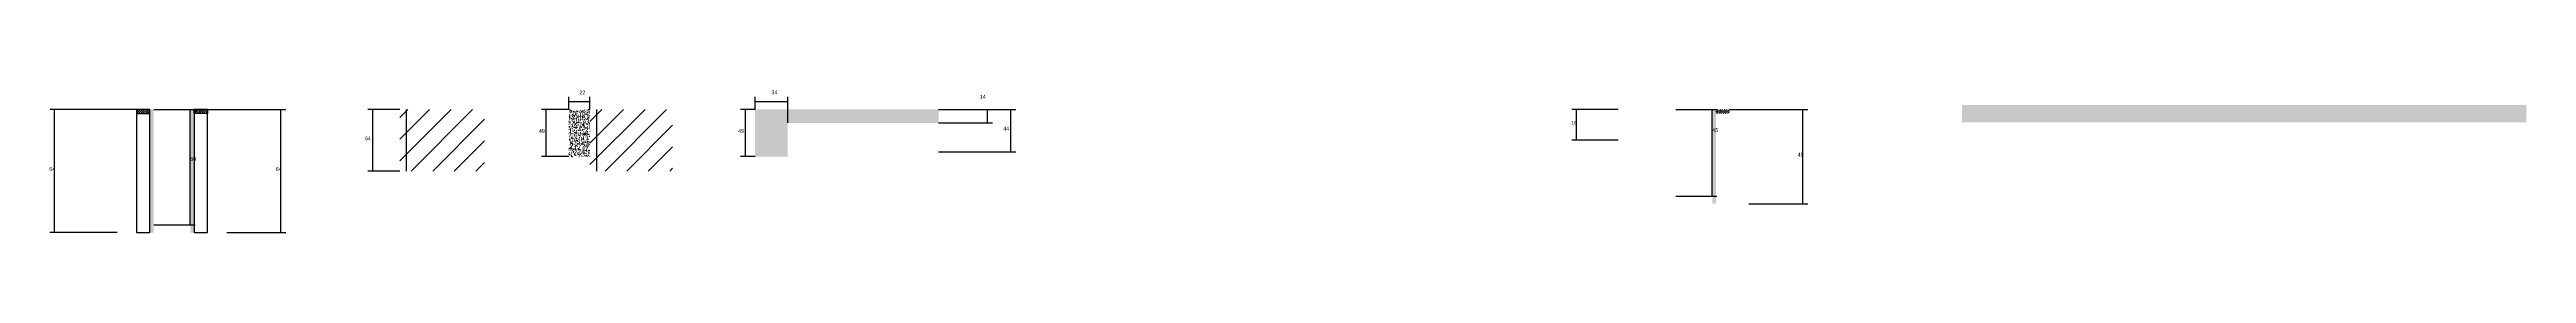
# Model space of a CAD drawing. Header units: metres. Extents: x -10045 to -5950, y 13106 to 14457.
# Drawn here: x -8625 to -6046, y 13106 to 13253 of the extents above; entities that cross this region are included whole.
import ezdxf

# ---------------------------------------------------------------- set-up
doc = ezdxf.new("R2010")
doc.units = ezdxf.units.M
for name, color, linetype in [('COTA', 241, 'Continuous'), ('Hachura', 253, 'Continuous'), ('Madeira', 126, 'Continuous'), ('SARR_2.2x7', 40, 'Continuous')]:
    doc.layers.add(name, color=color, linetype=linetype)

msp = doc.modelspace()

# ---------------------------------------------------------------- hatches: boundary and pattern name
at = {"layer": 'COTA'}
h = msp.add_hatch(dxfattribs=at)
h.set_pattern_fill('AR-CONC', scale=0.03)
h.paths.add_polyline_path([(-8084.2, 13184.5), (-8062.2, 13184.5), (-8062.2, 13233.5), (-8084.2, 13233.5)])
h = msp.add_hatch(dxfattribs=at)
h.set_pattern_fill('AR-CONC', scale=0.03)
h.paths.add_polyline_path([(-7856.2, 13219.5), (-7699.2, 13219.5), (-7699.2, 13233.5), (-7890.2, 13233.5), (-7890.2, 13184.5), (-7856.2, 13184.5), (-7856.2, 13189.5)])
h = msp.add_hatch(dxfattribs=at)
h.set_pattern_fill('AR-CONC', scale=0.03)
h.paths.add_polyline_path([(-6633.5, 13238.2), (-6633.5, 13220.2), (-6045.5, 13220.2), (-6045.5, 13238.2)])
at = {"layer": 'Hachura'}
h = msp.add_hatch(dxfattribs=at)
h.set_pattern_fill('ANSI31', scale=0.5)
h.paths.add_polyline_path([(-8534.5, 13233.5), (-8534.5, 13229.1), (-8534.5, 13229.1), (-8520.5, 13229.1), (-8520.5, 13229.1), (-8520.5, 13233.5), (-8520.5, 13233.5), (-8534.5, 13233.5)])
h = msp.add_hatch(color=8, dxfattribs=at)
h.dxf.hatch_style = 1
h.paths.add_polyline_path([(-8520.5, 13233.5), (-8516.5, 13233.5), (-8516.5, 13233.5), (-8516.5, 13105.5), (-8516.5, 13105.5), (-8520.5, 13105.5), (-8520.5, 13105.5), (-8520.5, 13233.5)])
h = msp.add_hatch(color=8, dxfattribs=at)
h.dxf.hatch_style = 1
h.paths.add_polyline_path([(-8474.5, 13233.5), (-8478.5, 13233.5), (-8478.5, 13233.5), (-8478.5, 13105.5), (-8478.5, 13105.5), (-8474.5, 13105.5), (-8474.5, 13105.5), (-8474.5, 13233.5)])
h = msp.add_hatch(dxfattribs=at)
h.set_pattern_fill('ANSI31', scale=0.5)
h.paths.add_polyline_path([(-8460.5, 13233.5), (-8460.5, 13229.1), (-8460.5, 13229.1), (-8474.5, 13229.1), (-8474.5, 13229.1), (-8474.5, 13233.5), (-8474.5, 13233.5), (-8460.5, 13233.5)])
h = msp.add_hatch(dxfattribs=at)
h.set_pattern_fill('ANSI31', scale=5)
h.paths.add_polyline_path([(-8260.2, 13169.5), (-8172.2, 13169.5), (-8172.2, 13233.5), (-8260.2, 13233.5)])
h = msp.add_hatch(dxfattribs=at)
h.set_pattern_fill('ANSI31', scale=5)
h.paths.add_polyline_path([(-7976.2, 13233.5), (-8062.2, 13233.5), (-8062.2, 13169.5), (-7976.2, 13169.5)])
h = msp.add_hatch(color=8, dxfattribs=at)
h.dxf.hatch_style = 1
h.paths.add_polyline_path([(-6889.5, 13233.5), (-6893.5, 13233.5), (-6893.5, 13233.5), (-6893.5, 13135.5), (-6893.5, 13135.5), (-6889.5, 13135.5), (-6889.5, 13135.5), (-6889.5, 13233.5)])
h = msp.add_hatch(dxfattribs=at)
h.set_pattern_fill('ANSI31', scale=0.5)
h.paths.add_polyline_path([(-6875.5, 13233.5), (-6875.5, 13229.1), (-6875.5, 13229.1), (-6889.5, 13229.1), (-6889.5, 13229.1), (-6889.5, 13233.5), (-6889.5, 13233.5), (-6875.5, 13233.5)])

# ---------------------------------------------------------------- linework, layer by layer
at = {"layer": 'COTA'}
for p, q in [((-8534.5, 13233.5), (-8624.8, 13233.5)), ((-8619.8, 13105.5), (-8619.8, 13233.5)), ((-8516.5, 13233.5), (-8473.5, 13233.5)), ((-8478.5, 13113.5), (-8478.5, 13233.5)), ((-8460.5, 13233.5), (-8379, 13233.5)), ((-8384, 13105.5), (-8384, 13233.5)), ((-8260.2, 13233.5), (-8293.5, 13233.5)), ((-8288.5, 13169.5), (-8288.5, 13233.5)), ((-8084.2, 13233.5), (-8112.8, 13233.5)), ((-8107.8, 13184.5), (-8107.8, 13233.5)), ((-8084.2, 13233.5), (-8084.2, 13246.5)), ((-8084.2, 13241.5), (-8062.2, 13241.5)), ((-8062.2, 13233.5), (-8062.2, 13246.5)), ((-7890.2, 13233.5), (-7905.3, 13233.5)), ((-7900.3, 13184.5), (-7900.3, 13233.5)), ((-7890.2, 13233.5), (-7890.2, 13246.5)), ((-7890.2, 13241.5), (-7856.2, 13241.5)), ((-7856.2, 13219.5), (-7856.2, 13246.5)), ((-7699.2, 13233.5), (-7643.1, 13233.5)), ((-7699.2, 13233.5), (-7618.8, 13233.5)), ((-7648.1, 13219.5), (-7648.1, 13233.5)), ((-7623.8, 13189.5), (-7623.8, 13233.5)), ((-6991.5, 13233.5), (-7039.8, 13233.5)), ((-7034.8, 13201.5), (-7034.8, 13233.5)), ((-6931.5, 13233.5), (-6888.5, 13233.5)), ((-6893.5, 13143.5), (-6893.5, 13233.5)), ((-6875.5, 13233.5), (-6794, 13233.5)), ((-6799, 13135.5), (-6799, 13233.5)), ((-7699.2, 13219.5), (-7643.1, 13219.5)), ((-8084.2, 13184.5), (-8112.8, 13184.5)), ((-7890.2, 13184.5), (-7905.3, 13184.5)), ((-7699.2, 13189.5), (-7618.8, 13189.5)), ((-6991.5, 13201.5), (-7039.8, 13201.5)), ((-8260.2, 13169.5), (-8293.5, 13169.5)), ((-6931.5, 13143.5), (-6888.5, 13143.5)), ((-6855.5, 13135.5), (-6794, 13135.5)), ((-8554.5, 13105.5), (-8624.8, 13105.5)), ((-8516.5, 13113.5), (-8473.5, 13113.5)), ((-8440.5, 13105.5), (-8379, 13105.5))]:
    msp.add_line(p, q, dxfattribs=at)
at = {"layer": 'Madeira'}
for points in [[(-8534.5, 13233.5), (-8534.5, 13229.1), (-8520.5, 13229.1), (-8520.5, 13233.5)], [(-8534.5, 13105.5), (-8520.5, 13105.5), (-8520.5, 13233.5), (-8534.5, 13233.5)], [(-8460.5, 13233.5), (-8460.5, 13229.1), (-8474.5, 13229.1), (-8474.5, 13233.5)], [(-8460.5, 13233.5), (-8474.5, 13233.5), (-8474.5, 13105.5), (-8460.5, 13105.5)]]:
    msp.add_lwpolyline(points, close=True, dxfattribs=at)
at = {"layer": 'SARR_2.2x7'}
for p, q in [((-8253.2, 13169.5), (-8253.2, 13233.5)), ((-8055.2, 13169.5), (-8055.2, 13233.5))]:
    msp.add_line(p, q, dxfattribs=at)

# ---------------------------------------------------------------- texts
at = {"layer": 'COTA'}
for s, p in [('22', (-8073.2, 13249)), ('34', (-7873.2, 13249.2)), ('14', (-7656.2, 13244.6)), ('49', (-8115.4, 13209)), ('49', (-7907.9, 13209)), ('44', (-7631.8, 13211.5)), ('16', (-7040.3, 13217.5)), ('45', (-6893.5, 13210)), ('60', (-8478.5, 13180)), ('64', (-8296.6, 13201.5)), ('49', (-6804.5, 13184.5)), ('64', (-8625.3, 13169.5)), ('64', (-8389.5, 13169.5))]:
    msp.add_text(s, height=4, dxfattribs=at).set_placement(p)

doc.saveas('drawing.dxf')
